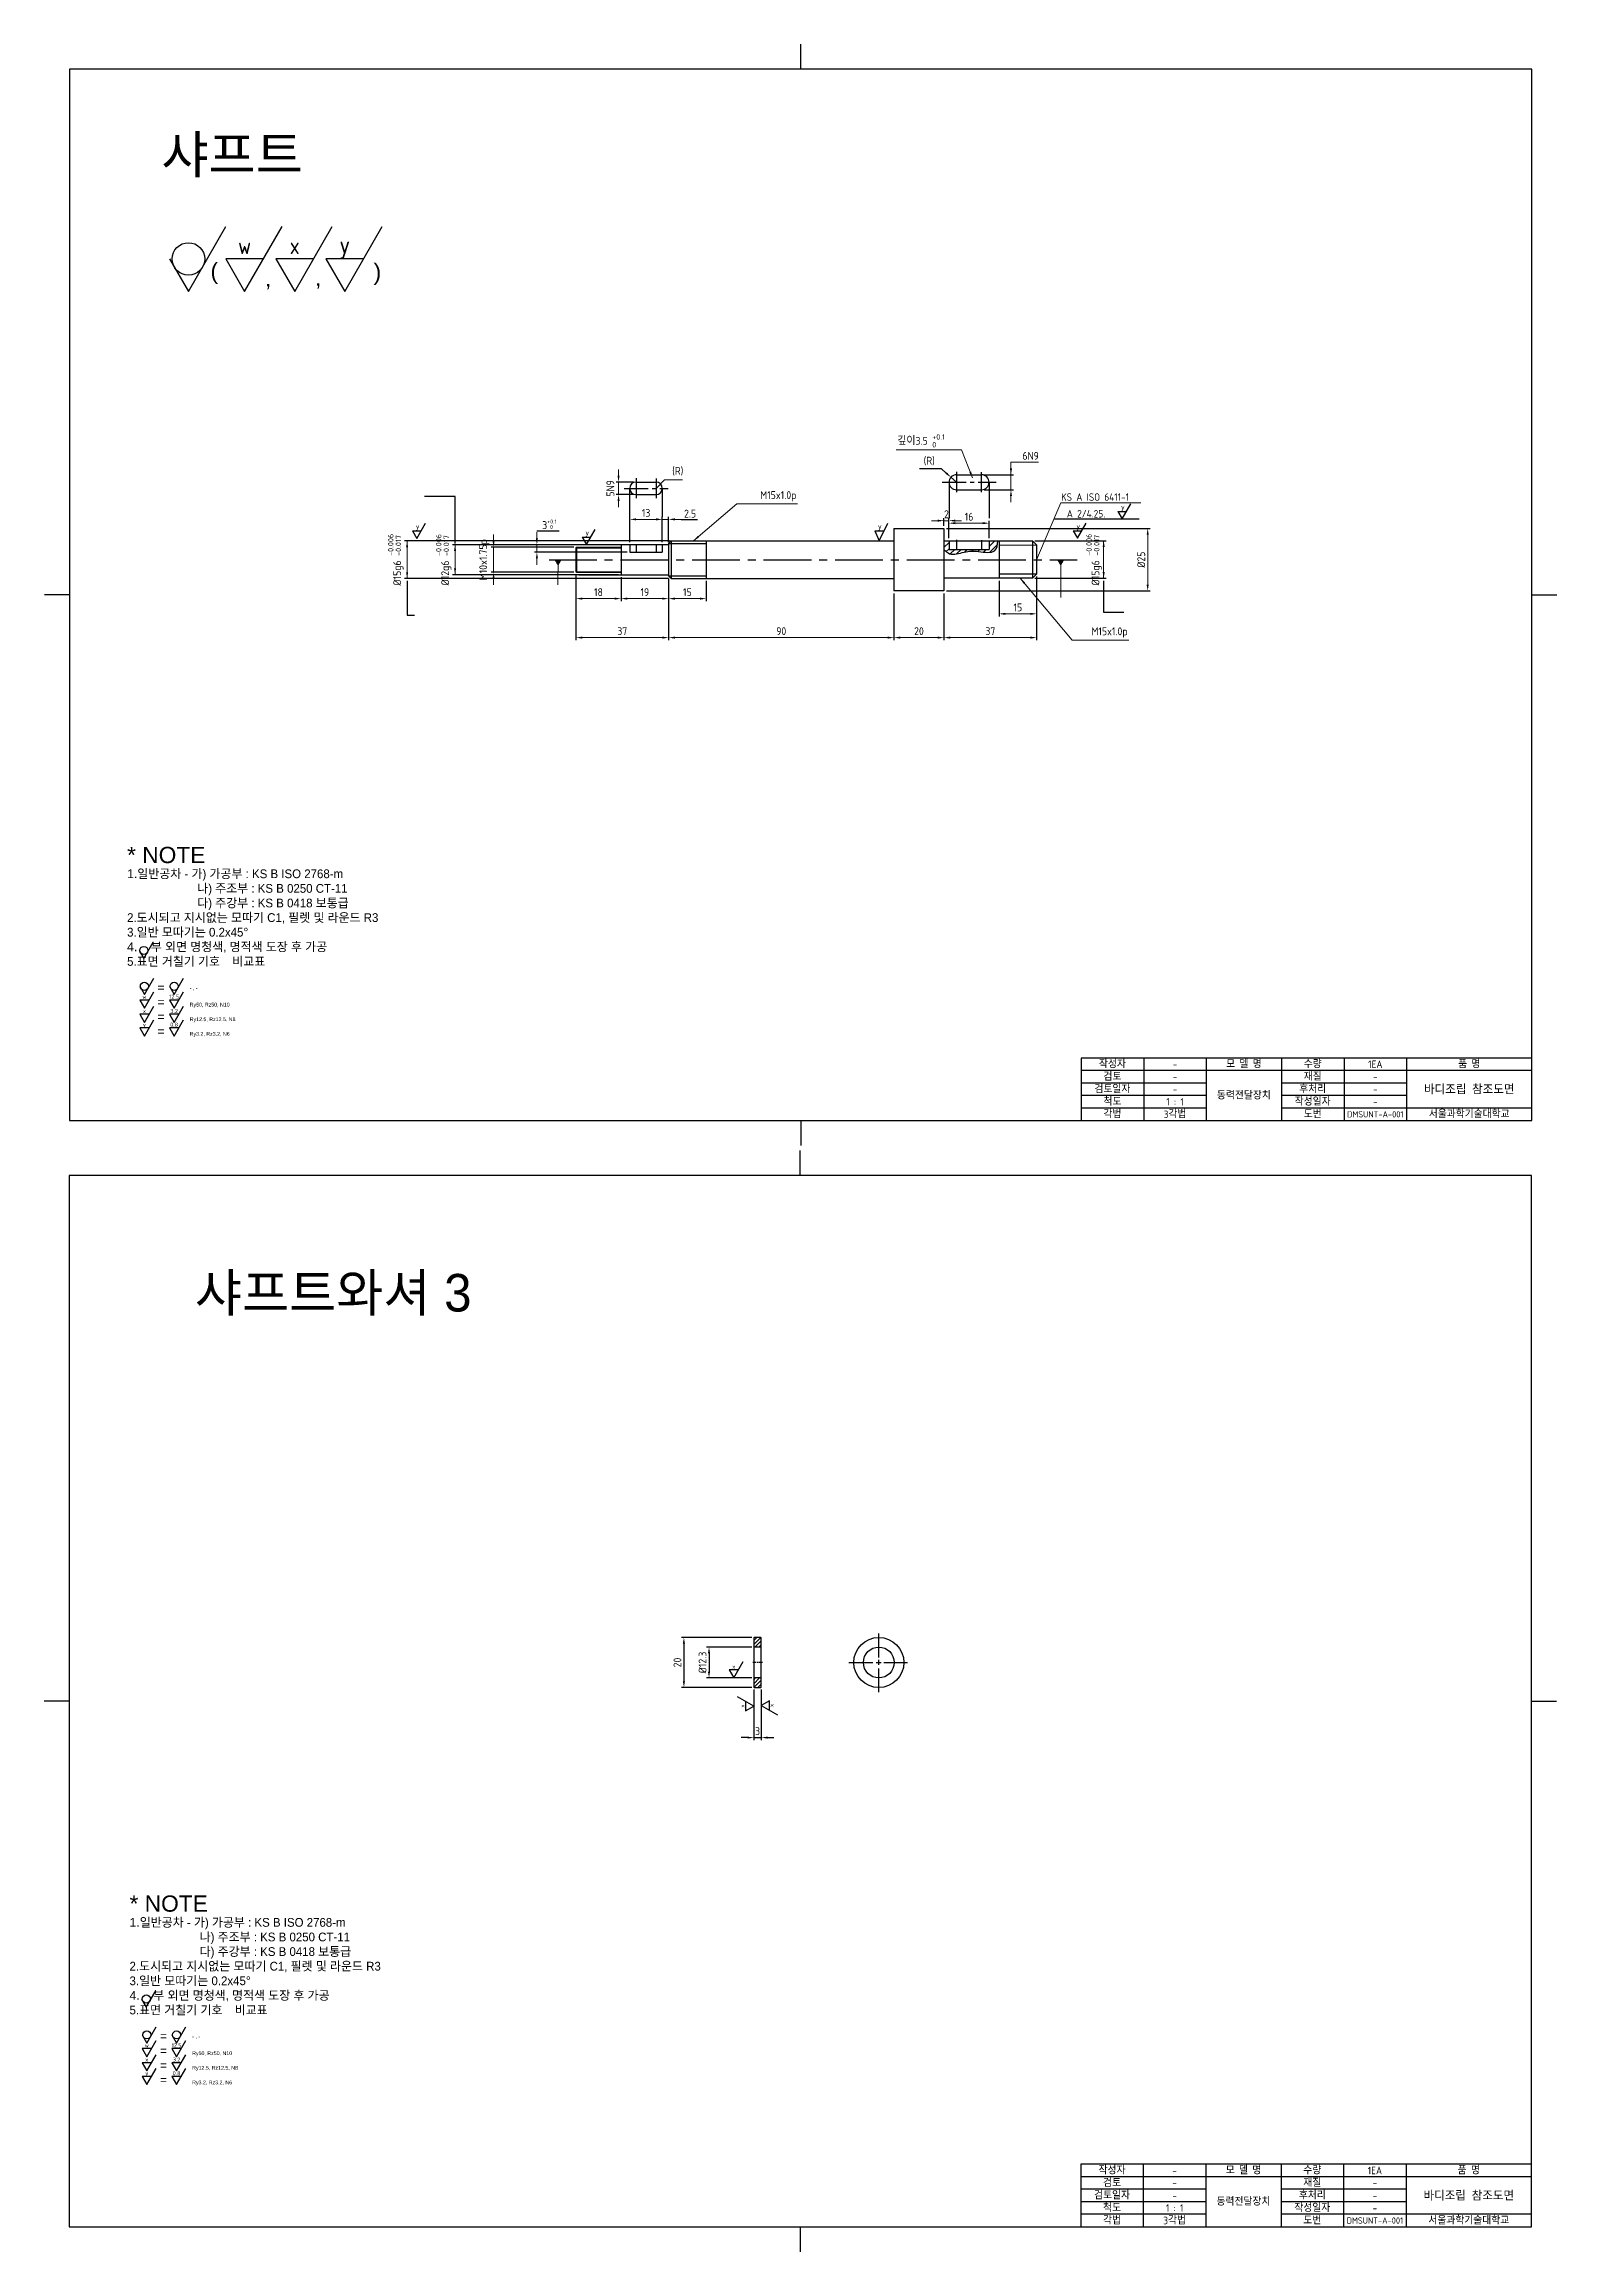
# Model space of a CAD drawing. Header units: millimetres. Extents: x 0 to 1832, y -442 to 895.
# Drawn here: x 1228 to 1832, y -442 to 440 of the extents above; entities that cross this region are included whole.
import ezdxf
from ezdxf.enums import TextEntityAlignment as Align

# ---------------------------------------------------------------- set-up
doc = ezdxf.new("R2010")
doc.units = ezdxf.units.MM
doc.linetypes.add('CENTER', pattern=[50.8, 31.75, -6.35, 6.35, -6.35])
doc.linetypes.add('CENTER2', pattern=[28.575, 19.05, -3.175, 3.175, -3.175])
for name, color, linetype in [('1점쇄선', 1, 'CENTER'), ('가는선', 1, 'Continuous'), ('문자', 2, 'Continuous'), ('외형선', 3, 'Continuous'), ('윤곽선', 4, 'Continuous'), ('중심선', 1, 'CENTER2'), ('치수문자', 2, 'Continuous')]:
    doc.layers.add(name, color=color, linetype=linetype)
doc.styles.add('Annotative', font='arial.ttf')
doc.styles.get("Standard").update_dxf_attribs({"font": 'ISOCP.SHX', "bigfont": 'WHGTXT.SHX'})
doc.dimstyles.new('KS', dxfattribs={"dimtxt": 3.15, "dimasz": 2.5, "dimexe": 1, "dimexo": 1, "dimgap": 1, "dimtad": 1, "dimzin": 12, "dimdsep": 46, "dimtxsty": 'Standard', "dimcen": 0, "dimclrd": 1, "dimclre": 1, "dimclrt": 2, "dimadec": 0, "dimazin": 0, "dimtfac": 1, "dimtmove": 0, "dimatfit": 3, "dimfxl": 1, "dimarcsym": 0})

msp = doc.modelspace()

# ---------------------------------------------------------------- texts
at = {"layer": '문자', "attachment_point": 5}
for s, width, insert, char_height in [('작성자', 25, (1654.5, 32.5), 3), ('검토', 25, (1654.5, 27.5), 3), ('-', 25, (1679.5, 32.5), 3), ('-', 25, (1679.5, 27.5), 3), ('모 델 명', 30, (1707, 32.5), 3), ('재질', 25, (1734.5, 27.5), 3), ('수량', 25, (1734.5, 32.5), 3), ('1EA', 25, (1759.5, 32.5), 3), ('-', 25, (1759.5, 27.5), 3), ('품 명', 50, (1797, 32.5), 3), ('검토일자', 25, (1654.5, 22.5), 3), ('척도', 25, (1654.5, 17.5), 3), ('1 : 1', 25, (1679.5, 17.5), 3), ('-', 25, (1679.5, 22.5), 3), ('동력전달장치', 30, (1707, 20), 3), ('작성일자', 25, (1734.5, 17.5), 3), ('후처리', 25, (1734.5, 22.5), 3), ('-', 25, (1759.5, 22.5), 3), ('바디조립 참조도면', 50, (1797, 22.5), 4), ('각법', 25, (1654.5, 12.5), 3), ('3각법', 25, (1679.5, 12.5), 3), ('도번', 25, (1734.5, 12.5), 3), ('DMSUNT-A-001', 25, (1759.5, 12.5), 2.5), ('-', 25, (1759.5, 17.5), 3), ('서울과학기술대학교', 50, (1797, 12.5), 3), ('작성자', 25, (1654.339, -409.394), 3), ('검토', 25, (1654.339, -414.394), 3), ('-', 25, (1679.339, -409.394), 3), ('모 델 명', 30, (1706.839, -409.394), 3), ('재질', 25, (1734.339, -414.394), 3), ('수량', 25, (1734.339, -409.394), 3), ('1EA', 25, (1759.339, -409.394), 3), ('품 명', 50, (1796.839, -409.394), 3), ('검토일자', 25, (1654.339, -419.394), 3), ('척도', 25, (1654.339, -424.394), 3), ('1 : 1', 25, (1679.339, -424.394), 3), ('-', 25, (1679.339, -414.394), 3), ('-', 25, (1679.339, -419.394), 3), ('동력전달장치', 30, (1706.839, -421.894), 3), ('작성일자', 25, (1734.339, -424.394), 3), ('후처리', 25, (1734.339, -419.394), 3), ('-', 25, (1759.339, -414.394), 3), ('-', 25, (1759.339, -419.394), 3), ('바디조립 참조도면', 50, (1796.839, -419.394), 4), ('각법', 25, (1654.339, -429.394), 3), ('3각법', 25, (1679.339, -429.394), 3), ('도번', 25, (1734.339, -429.394), 3), ('DMSUNT-A-001', 25, (1759.339, -429.394), 2.5), ('-', 25, (1759.339, -424.394), 3), ('서울과학기술대학교', 50, (1796.839, -429.394), 3)]:
    msp.add_mtext_dynamic_manual_height_columns(s, width=width, gutter_width=15, heights=[0], dxfattribs=dict(at, insert=insert, char_height=char_height))
at = {"layer": '외형선', "color": 2}
for s, height, p in [('KS A ISO 6411-1', 3, (1634.021, 257.568)), ('y', 2, (1376.254, 246.357)), ('y', 2, (1560.837, 246.357)), ('A 2/4.25.', 3, (1636.281, 250.902)), ('y', 2, (1640.102, 246.427)), ('y', 2, (1657.922, 254.11)), ('y', 2, (1443.999, 243.857))]:
    msp.add_text(s, height=height, dxfattribs=at).set_placement(p)
at = {"layer": '외형선', "attachment_point": 1, "style": 'Annotative'}
for s, insert, char_height, width in [('{\\fGulim|b0|i0|c129|p50;\\C0;\\c16777215;샤프트}', (1274.663, 403.393), 15, 129.69747), ('(', (1294.272, 352.668), 6.5, 15.12111), (',', (1316.03, 349.742), 6.5, 10.51676), (',', (1336.028, 350.008), 6.5, 10.51676), (')', (1359.429, 352.303), 6.5, 15.12111), ('{\\fGulim|b0|i0|c129|p50;\\C0;\\c16777215;샤프트와셔 3}', (1288.045, -51.264), 15, 129.69747)]:
    msp.add_mtext(s, dxfattribs=dict(at, insert=insert, char_height=char_height, width=width))
at = {"layer": '외형선', "color": 2, "char_height": 3.15}
for s, insert, attachment_point in [('\\A1;깊이3.5 {\\H0.7x;\\S+0.1^ 0;}', (1587.602, 278.896), 9), ('(R)', (1583.561, 271.718), 9), ('6N9', (1618.554, 273.988), 7), ('(R)', (1478.663, 267.656), 7), ('M15x1.0p', (1513.85, 257.341), 7), ('M15x1.0p', (1646.128, 202.917), 7)]:
    msp.add_mtext(s, dxfattribs=dict(at, insert=insert, attachment_point=attachment_point))
at = {"layer": '외형선', "color": 2, "char_height": 3.15, "width": 6.39902, "attachment_point": 7}
for s, insert in [('3{\\H0.5x;\\S+0.1^  0;}', (1426.767, 246.308)), ('2.5', (1483.412, 250.885))]:
    msp.add_mtext(s, dxfattribs=dict(at, insert=insert))
at = {"layer": '치수문자', "attachment_point": 1, "style": 'Annotative'}
for s, insert, char_height, width in [('* NOTE', (1260.961, 119.354), 6.5, 36.45384), ('1.{\\fGulim|b0|i0|c129|p50;일반공차 - 가) 가공부 : KS B ISO 2768-m\\P^I^I나) 주조부 : KS B 0250 CT-11\\P^I^I다) 주강부 : KS B 0418 보통급\\P2.도시되고 지시없는 모따기 C1, 필렛 및 라운드 R3\\P3.일반 모따기는 0.2x45}°\\P4.    {\\fGulim|b0|i0|c129|p50;부 외면 명청색, 명적색 도장 후 가공\\P5.표면 거칠기 기호^I비교표}', (1260.961, 110.343), 3.5, 236.19745), ('- , -\\P{\\H1.66667x; \\P}Ry50, Rz50, N10\\P{\\H1.33333x; \\P}Ry12.5, Rz12.5, N8\\P{\\H1.33333x;\\P}Ry3.2, Rz3.2, N6', (1285.977, 63.739), 1.5, 30.10061), ('* NOTE', (1261.934, -299.522), 6.5, 36.45384), ('1.{\\fGulim|b0|i0|c129|p50;일반공차 - 가) 가공부 : KS B ISO 2768-m\\P^I^I나) 주조부 : KS B 0250 CT-11\\P^I^I다) 주강부 : KS B 0418 보통급\\P2.도시되고 지시없는 모따기 C1, 필렛 및 라운드 R3\\P3.일반 모따기는 0.2x45}°\\P4.    {\\fGulim|b0|i0|c129|p50;부 외면 명청색, 명적색 도장 후 가공\\P5.표면 거칠기 기호^I비교표}', (1261.934, -308.534), 3.5, 236.19745), ('- , -\\P{\\H1.66667x; \\P}Ry50, Rz50, N10\\P{\\H1.33333x; \\P}Ry12.5, Rz12.5, N8\\P{\\H1.33333x;\\P}Ry3.2, Rz3.2, N6', (1286.95, -355.137), 1.5, 30.10061)]:
    msp.add_mtext(s, dxfattribs=dict(at, insert=insert, char_height=char_height, width=width))
at = {"layer": '치수문자', "char_height": 3.5, "attachment_point": 1, "style": 'Annotative'}
for insert in [(1273.11, 64.926), (1274.083, -353.951)]:
    msp.add_mtext_dynamic_manual_height_columns('=\\P=\\P=\\P=', width=4.52297, gutter_width=32.5, heights=[0], dxfattribs=dict(at, insert=insert))

# ---------------------------------------------------------------- blocks, each defined once
blk = doc.blocks.new('표면거칠기')
at = {"layer": '외형선'}
for p, q in [((0, -12.99), (15, 12.99)), ((7.5, 0), (-7.5, 0)), ((-7.5, 0), (0, -12.99))]:
    blk.add_line(p, q, dxfattribs=at)
blk.add_attdef('표면거칠기', text='', height=6.5).set_placement((0, 0), align=Align.BOTTOM_CENTER)
blk = doc.blocks.new('표면거칠기2')
at = {"layer": '외형선'}
for p, q in [((32.33, 238.6), (47.33, 264.58)), ((24.83, 251.59), (32.33, 238.6))]:
    blk.add_line(p, q, dxfattribs=at)
blk.add_circle((32.33, 251.59), 6.5, dxfattribs=at)
blk = doc.blocks.new('*D333')
at = {"layer": 'Defpoints', "color": 0, "ltscale": 0.3, "transparency": 16777216}
for p in [(1511.47, -196.47), (1483.35, -216.47), (1511.47, -216.47)]:
    blk.add_point(p, dxfattribs=at)
at = {"layer": '외형선', "color": 1, "linetype": 'ByBlock', "lineweight": -2, "ltscale": 0.3, "transparency": 16777216}
for p, q in [((1510.47, -196.47), (1482.35, -196.47)), ((1483.35, -198.97), (1483.35, -213.97)), ((1510.47, -216.47), (1482.35, -216.47))]:
    blk.add_line(p, q, dxfattribs=at)
at = {"layer": '외형선', "color": 1, "ltscale": 0.3, "transparency": 16777216}
for points in [[(1482.93, -198.97), (1483.76, -198.97), (1483.35, -196.47)], [(1482.93, -213.97), (1483.76, -213.97), (1483.35, -216.47)]]:
    blk.add_solid(points, dxfattribs=at)
at = {"layer": '외형선', "color": 2, "ltscale": 0.3, "transparency": 16777216, "insert": (1480.77, -206.47), "char_height": 3.15, "attachment_point": 5, "rotation": 90}
blk.add_mtext('20', dxfattribs=at)
blk = doc.blocks.new('*D334')
at = {"layer": 'Defpoints', "color": 0, "ltscale": 0.3, "transparency": 16777216}
for p in [(1511.47, -200.32), (1493.38, -212.62), (1511.47, -212.62)]:
    blk.add_point(p, dxfattribs=at)
at = {"layer": '외형선', "color": 1, "linetype": 'ByBlock', "lineweight": -2, "ltscale": 0.3, "transparency": 16777216}
for p, q in [((1510.47, -200.32), (1492.38, -200.32)), ((1493.38, -202.82), (1493.38, -210.12)), ((1510.47, -212.62), (1492.38, -212.62))]:
    blk.add_line(p, q, dxfattribs=at)
at = {"layer": '외형선', "color": 1, "ltscale": 0.3, "transparency": 16777216}
for points in [[(1492.96, -202.82), (1493.79, -202.82), (1493.38, -200.32)], [(1492.96, -210.12), (1493.79, -210.12), (1493.38, -212.62)]]:
    blk.add_solid(points, dxfattribs=at)
at = {"layer": '외형선', "color": 2, "ltscale": 0.3, "transparency": 16777216, "insert": (1490.8, -206.47), "char_height": 3.15, "attachment_point": 5, "rotation": 90}
blk.add_mtext('%%C12.3', dxfattribs=at)
blk = doc.blocks.new('*D336')
at = {"layer": 'Defpoints', "color": 0, "ltscale": 0.3, "transparency": 16777216}
for p in [(1511.27, -216.27), (1514.27, -216.27), (1514.27, -236.47)]:
    blk.add_point(p, dxfattribs=at)
at = {"layer": '외형선', "color": 1, "linetype": 'ByBlock', "lineweight": -2, "ltscale": 0.3, "transparency": 16777216}
for p, q in [((1511.27, -217.27), (1511.27, -237.47)), ((1514.27, -217.27), (1514.27, -237.47)), ((1508.77, -236.47), (1506.27, -236.47)), ((1511.27, -236.47), (1514.27, -236.47)), ((1516.77, -236.47), (1519.27, -236.47))]:
    blk.add_line(p, q, dxfattribs=at)
at = {"layer": '외형선', "color": 1, "ltscale": 0.3, "transparency": 16777216}
for points in [[(1508.77, -236.06), (1508.77, -236.89), (1511.27, -236.47)], [(1516.77, -236.06), (1516.77, -236.89), (1514.27, -236.47)]]:
    blk.add_solid(points, dxfattribs=at)
at = {"layer": '외형선', "color": 2, "ltscale": 0.3, "transparency": 16777216, "insert": (1512.77, -233.9), "char_height": 3.15, "attachment_point": 5}
blk.add_mtext('3', dxfattribs=at)
blk = doc.blocks.new('*U339')
at = {"layer": '1점쇄선', "color": 0, "linetype": 'CENTER2', "ltscale": 0.5, "transparency": 16777216}
for p, q in [((0, 2), (0, 11.64)), ((-11.93, 0), (-2, 0)), ((2, 0), (11.45, 0)), ((0, -11.92), (0, -2))]:
    blk.add_line(p, q, dxfattribs=at)
at = {"layer": '1점쇄선', "color": 0, "linetype": 'Continuous', "ltscale": 0.5, "transparency": 16777216}
for p, q in [((-1, 0), (1, 0)), ((0, -1), (0, 1))]:
    blk.add_line(p, q, dxfattribs=at)
blk = doc.blocks.new('*D394')
at = {"layer": 'Defpoints', "color": 0, "transparency": 16777216}
for p in [(1609.23, 226.63), (1624.23, 228.33), (1624.23, 212.43)]:
    blk.add_point(p, dxfattribs=at)
at = {"layer": '외형선', "color": 1, "linetype": 'ByBlock', "lineweight": -2, "transparency": 16777216}
for p, q in [((1609.23, 225.63), (1609.23, 211.43)), ((1624.23, 227.33), (1624.23, 211.43))]:
    blk.add_line(p, q, dxfattribs=at)
at = {"layer": '외형선', "color": 1, "linetype": 'ByBlock', "lineweight": 15, "transparency": 16777216}
blk.add_line((1611.73, 212.43), (1621.73, 212.43), dxfattribs=at)
at = {"layer": '외형선', "color": 1, "transparency": 16777216}
for points in [[(1611.73, 212.84), (1611.73, 212.01), (1609.23, 212.43)], [(1621.73, 212.84), (1621.73, 212.01), (1624.23, 212.43)]]:
    blk.add_solid(points, dxfattribs=at)
at = {"layer": '외형선', "color": 2, "transparency": 16777216, "insert": (1616.73, 215), "char_height": 3.15, "attachment_point": 5}
blk.add_mtext('15', dxfattribs=at)
blk = doc.blocks.new('*D395')
at = {"layer": 'Defpoints', "color": 0, "transparency": 16777216}
for p in [(1587.23, 221.56), (1624.23, 228.33), (1624.23, 202.93)]:
    blk.add_point(p, dxfattribs=at)
at = {"layer": '외형선', "color": 1, "linetype": 'ByBlock', "lineweight": -2, "transparency": 16777216}
for p, q in [((1587.23, 220.56), (1587.23, 201.93)), ((1624.23, 227.33), (1624.23, 201.93))]:
    blk.add_line(p, q, dxfattribs=at)
at = {"layer": '외형선', "color": 1, "linetype": 'ByBlock', "lineweight": 15, "transparency": 16777216}
blk.add_line((1589.73, 202.93), (1621.73, 202.93), dxfattribs=at)
at = {"layer": '외형선', "color": 1, "transparency": 16777216}
for points in [[(1589.73, 203.35), (1589.73, 202.52), (1587.23, 202.93)], [(1621.73, 203.35), (1621.73, 202.52), (1624.23, 202.93)]]:
    blk.add_solid(points, dxfattribs=at)
at = {"layer": '외형선', "color": 2, "transparency": 16777216, "insert": (1605.73, 205.51), "char_height": 3.15, "attachment_point": 5}
blk.add_mtext('37', dxfattribs=at)
blk = doc.blocks.new('*D379')
at = {"layer": 'Defpoints', "color": 0, "transparency": 16777216}
for p in [(1587.23, 221.56), (1624.23, 228.33), (1587.23, 202.93)]:
    blk.add_point(p, dxfattribs=at)
at = {"layer": '외형선', "color": 1, "linetype": 'ByBlock', "lineweight": -2, "transparency": 16777216}
for p, q in [((1587.23, 220.56), (1587.23, 201.93)), ((1624.23, 227.33), (1624.23, 201.93))]:
    blk.add_line(p, q, dxfattribs=at)
at = {"layer": '외형선', "color": 1, "linetype": 'ByBlock', "lineweight": 15, "transparency": 16777216}
blk.add_line((1621.73, 202.93), (1589.73, 202.93), dxfattribs=at)
at = {"layer": '외형선', "color": 1, "transparency": 16777216}
for points in [[(1589.73, 203.35), (1589.73, 202.52), (1587.23, 202.93)], [(1621.73, 203.35), (1621.73, 202.52), (1624.23, 202.93)]]:
    blk.add_solid(points, dxfattribs=at)
at = {"layer": '외형선', "color": 2, "transparency": 16777216, "insert": (1605.73, 205.51), "char_height": 3.15, "attachment_point": 5}
blk.add_mtext('37', dxfattribs=at)
blk = doc.blocks.new('*D380')
at = {"layer": 'Defpoints', "color": 0, "transparency": 16777216}
for p in [(1567.23, 221.56), (1587.23, 221.56), (1567.23, 202.93)]:
    blk.add_point(p, dxfattribs=at)
at = {"layer": '외형선', "color": 1, "linetype": 'ByBlock', "lineweight": -2, "transparency": 16777216}
for p, q in [((1567.23, 220.56), (1567.23, 201.93)), ((1587.23, 220.56), (1587.23, 201.93))]:
    blk.add_line(p, q, dxfattribs=at)
at = {"layer": '외형선', "color": 1, "linetype": 'ByBlock', "lineweight": 15, "transparency": 16777216}
blk.add_line((1584.73, 202.93), (1569.73, 202.93), dxfattribs=at)
at = {"layer": '외형선', "color": 1, "transparency": 16777216}
for points in [[(1569.73, 203.35), (1569.73, 202.52), (1567.23, 202.93)], [(1584.73, 203.35), (1584.73, 202.52), (1587.23, 202.93)]]:
    blk.add_solid(points, dxfattribs=at)
at = {"layer": '외형선', "color": 2, "transparency": 16777216, "insert": (1577.23, 205.51), "char_height": 3.15, "attachment_point": 5}
blk.add_mtext('20', dxfattribs=at)
blk = doc.blocks.new('*D381')
at = {"layer": 'Defpoints', "color": 0, "transparency": 16777216}
for p in [(1477.23, 227.56), (1567.23, 221.56), (1477.23, 202.93)]:
    blk.add_point(p, dxfattribs=at)
at = {"layer": '외형선', "color": 1, "linetype": 'ByBlock', "lineweight": -2, "transparency": 16777216}
for p, q in [((1477.23, 226.56), (1477.23, 201.93)), ((1567.23, 220.56), (1567.23, 201.93))]:
    blk.add_line(p, q, dxfattribs=at)
at = {"layer": '외형선', "color": 1, "linetype": 'ByBlock', "lineweight": 15, "transparency": 16777216}
blk.add_line((1564.73, 202.93), (1479.73, 202.93), dxfattribs=at)
at = {"layer": '외형선', "color": 1, "transparency": 16777216}
for points in [[(1479.73, 203.35), (1479.73, 202.52), (1477.23, 202.93)], [(1564.73, 203.35), (1564.73, 202.52), (1567.23, 202.93)]]:
    blk.add_solid(points, dxfattribs=at)
at = {"layer": '외형선', "color": 2, "transparency": 16777216, "insert": (1522.23, 205.51), "char_height": 3.15, "attachment_point": 5}
blk.add_mtext('90', dxfattribs=at)
blk = doc.blocks.new('*D382')
at = {"layer": 'Defpoints', "color": 0, "transparency": 16777216}
for p in [(1440.23, 229.26), (1477.23, 227.56), (1440.23, 202.93)]:
    blk.add_point(p, dxfattribs=at)
at = {"layer": '외형선', "color": 1, "linetype": 'ByBlock', "lineweight": -2, "transparency": 16777216}
for p, q in [((1440.23, 228.26), (1440.23, 201.93)), ((1477.23, 226.56), (1477.23, 201.93))]:
    blk.add_line(p, q, dxfattribs=at)
at = {"layer": '외형선', "color": 1, "linetype": 'ByBlock', "lineweight": 15, "transparency": 16777216}
blk.add_line((1474.73, 202.93), (1442.73, 202.93), dxfattribs=at)
at = {"layer": '외형선', "color": 1, "transparency": 16777216}
for points in [[(1442.73, 203.35), (1442.73, 202.52), (1440.23, 202.93)], [(1474.73, 203.35), (1474.73, 202.52), (1477.23, 202.93)]]:
    blk.add_solid(points, dxfattribs=at)
at = {"layer": '외형선', "color": 2, "transparency": 16777216, "insert": (1458.73, 205.51), "char_height": 3.15, "attachment_point": 5}
blk.add_mtext('37', dxfattribs=at)
blk = doc.blocks.new('*U373')
at = {"layer": '중심선', "color": 0, "linetype": 'CENTER2', "transparency": 16777216}
blk.add_line((-55.76, 0), (155.14, 0), dxfattribs=at)
blk = doc.blocks.new('*D383')
at = {"layer": 'Defpoints', "color": 0, "transparency": 16777216}
for p in [(1477.23, 227.56), (1492.23, 226.56), (1477.23, 218.51)]:
    blk.add_point(p, dxfattribs=at)
at = {"layer": '외형선', "color": 1, "linetype": 'ByBlock', "lineweight": -2, "transparency": 16777216}
for p, q in [((1477.23, 226.56), (1477.23, 217.51)), ((1492.23, 225.56), (1492.23, 217.51))]:
    blk.add_line(p, q, dxfattribs=at)
at = {"layer": '외형선', "color": 1, "linetype": 'ByBlock', "lineweight": 15, "transparency": 16777216}
blk.add_line((1489.73, 218.51), (1479.73, 218.51), dxfattribs=at)
at = {"layer": '외형선', "color": 1, "transparency": 16777216}
for points in [[(1479.73, 218.92), (1479.73, 218.09), (1477.23, 218.51)], [(1489.73, 218.92), (1489.73, 218.09), (1492.23, 218.51)]]:
    blk.add_solid(points, dxfattribs=at)
at = {"layer": '외형선', "color": 2, "transparency": 16777216, "insert": (1484.73, 221.08), "char_height": 3.15, "attachment_point": 5}
blk.add_mtext('15', dxfattribs=at)
blk = doc.blocks.new('*D384')
at = {"layer": 'Defpoints', "color": 0, "transparency": 16777216}
for p in [(1458.23, 228.06), (1477.23, 227.56), (1458.23, 218.51)]:
    blk.add_point(p, dxfattribs=at)
at = {"layer": '외형선', "color": 1, "linetype": 'ByBlock', "lineweight": -2, "transparency": 16777216}
for p, q in [((1458.23, 227.06), (1458.23, 217.51)), ((1477.23, 226.56), (1477.23, 217.51))]:
    blk.add_line(p, q, dxfattribs=at)
at = {"layer": '외형선', "color": 1, "linetype": 'ByBlock', "lineweight": 15, "transparency": 16777216}
blk.add_line((1474.73, 218.51), (1460.73, 218.51), dxfattribs=at)
at = {"layer": '외형선', "color": 1, "transparency": 16777216}
for points in [[(1460.73, 218.92), (1460.73, 218.09), (1458.23, 218.51)], [(1474.73, 218.92), (1474.73, 218.09), (1477.23, 218.51)]]:
    blk.add_solid(points, dxfattribs=at)
at = {"layer": '외형선', "color": 2, "transparency": 16777216, "insert": (1467.73, 221.08), "char_height": 3.15, "attachment_point": 5}
blk.add_mtext('19', dxfattribs=at)
blk = doc.blocks.new('*D385')
at = {"layer": 'Defpoints', "color": 0, "transparency": 16777216}
for p in [(1440.23, 229.26), (1458.23, 228.06), (1440.23, 218.51)]:
    blk.add_point(p, dxfattribs=at)
at = {"layer": '외형선', "color": 1, "linetype": 'ByBlock', "lineweight": -2, "transparency": 16777216}
for p, q in [((1440.23, 228.26), (1440.23, 217.51)), ((1458.23, 227.06), (1458.23, 217.51))]:
    blk.add_line(p, q, dxfattribs=at)
at = {"layer": '외형선', "color": 1, "linetype": 'ByBlock', "lineweight": 15, "transparency": 16777216}
blk.add_line((1455.73, 218.51), (1442.73, 218.51), dxfattribs=at)
at = {"layer": '외형선', "color": 1, "transparency": 16777216}
for points in [[(1442.73, 218.92), (1442.73, 218.09), (1440.23, 218.51)], [(1455.73, 218.92), (1455.73, 218.09), (1458.23, 218.51)]]:
    blk.add_solid(points, dxfattribs=at)
at = {"layer": '외형선', "color": 2, "transparency": 16777216, "insert": (1449.23, 221.08), "char_height": 3.15, "attachment_point": 5}
blk.add_mtext('18', dxfattribs=at)
blk = doc.blocks.new('*D386')
at = {"layer": 'Defpoints', "color": 0, "transparency": 16777216}
for p in [(1587.23, 246.56), (1587.23, 221.56), (1668.59, 221.56)]:
    blk.add_point(p, dxfattribs=at)
at = {"layer": '외형선', "color": 1, "linetype": 'ByBlock', "lineweight": -2, "transparency": 16777216}
for p, q in [((1588.23, 246.56), (1669.59, 246.56)), ((1588.23, 221.56), (1669.59, 221.56))]:
    blk.add_line(p, q, dxfattribs=at)
at = {"layer": '외형선', "color": 1, "linetype": 'ByBlock', "lineweight": 15, "transparency": 16777216}
blk.add_line((1668.59, 244.06), (1668.59, 224.06), dxfattribs=at)
at = {"layer": '외형선', "color": 1, "transparency": 16777216}
for points in [[(1668.17, 244.06), (1669, 244.06), (1668.59, 246.56)], [(1668.17, 224.06), (1669, 224.06), (1668.59, 221.56)]]:
    blk.add_solid(points, dxfattribs=at)
at = {"layer": '외형선', "color": 2, "transparency": 16777216, "insert": (1666.01, 234.06), "char_height": 3.15, "attachment_point": 5, "rotation": 90}
blk.add_mtext('%%C25', dxfattribs=at)
blk = doc.blocks.new('*D374')
at = {"layer": 'Defpoints', "color": 0, "transparency": 16777216}
for p in [(1622.53, 241.63), (1622.53, 226.63), (1651, 226.63)]:
    blk.add_point(p, dxfattribs=at)
at = {"layer": '외형선', "color": 1, "linetype": 'ByBlock', "lineweight": -2, "transparency": 16777216}
for p, q in [((1623.53, 241.63), (1652, 241.63)), ((1623.53, 226.63), (1652, 226.63))]:
    blk.add_line(p, q, dxfattribs=at)
at = {"layer": '외형선', "color": 1, "linetype": 'ByBlock', "lineweight": 15, "transparency": 16777216}
blk.add_line((1651, 241.63), (1651, 226.63), dxfattribs=at)
at = {"layer": '외형선', "color": 1, "lineweight": 15, "transparency": 16777216}
for p, q in [((1651, 239.13), (1651, 236.63)), ((1651, 229.13), (1651, 231.63))]:
    blk.add_line(p, q, dxfattribs=at)
at = {"layer": '외형선', "color": 1, "transparency": 16777216}
for points in [[(1650.58, 239.13), (1651.42, 239.13), (1651, 241.63)], [(1650.58, 229.13), (1651.42, 229.13), (1651, 226.63)]]:
    blk.add_solid(points, dxfattribs=at)
at = {"layer": '외형선', "color": 2, "transparency": 16777216, "insert": (1647.14, 234.13), "char_height": 3.15, "attachment_point": 5, "rotation": 90}
blk.add_mtext('%%C15g6 {\\H0.7x;\\S-0.006^ -0.017;}', dxfattribs=at)
blk = doc.blocks.new('*D387')
at = {"layer": 'Defpoints', "color": 0, "transparency": 16777216}
for p in [(1589.23, 249.64), (1587.23, 246.56), (1589.23, 241.63)]:
    blk.add_point(p, dxfattribs=at)
at = {"layer": '외형선', "color": 1, "linetype": 'ByBlock', "lineweight": 15, "transparency": 16777216}
for p, q in [((1584.73, 249.64), (1582.23, 249.64)), ((1587.23, 249.64), (1589.23, 249.64)), ((1591.73, 249.64), (1594.23, 249.64))]:
    blk.add_line(p, q, dxfattribs=at)
at = {"layer": '외형선', "color": 1, "linetype": 'ByBlock', "lineweight": -2, "transparency": 16777216}
for p, q in [((1587.23, 247.56), (1587.23, 250.64)), ((1589.23, 242.63), (1589.23, 250.64))]:
    blk.add_line(p, q, dxfattribs=at)
at = {"layer": '외형선', "color": 1, "transparency": 16777216}
for points in [[(1584.73, 250.06), (1584.73, 249.23), (1587.23, 249.64)], [(1591.73, 250.06), (1591.73, 249.23), (1589.23, 249.64)]]:
    blk.add_solid(points, dxfattribs=at)
at = {"layer": '외형선', "color": 2, "transparency": 16777216, "insert": (1588.23, 252.22), "char_height": 3.15, "attachment_point": 5}
blk.add_mtext('2', dxfattribs=at)
blk = doc.blocks.new('*D388')
at = {"layer": 'Defpoints', "color": 0, "transparency": 16777216}
for p in [(1605.23, 248.64), (1589.23, 241.63), (1605.23, 241.63)]:
    blk.add_point(p, dxfattribs=at)
at = {"layer": '외형선', "color": 1, "linetype": 'ByBlock', "lineweight": -2, "transparency": 16777216}
for p, q in [((1589.23, 242.63), (1589.23, 249.64)), ((1605.23, 242.63), (1605.23, 249.64))]:
    blk.add_line(p, q, dxfattribs=at)
at = {"layer": '외형선', "color": 1, "linetype": 'ByBlock', "lineweight": 15, "transparency": 16777216}
blk.add_line((1591.73, 248.64), (1602.73, 248.64), dxfattribs=at)
at = {"layer": '외형선', "color": 1, "transparency": 16777216}
for points in [[(1591.73, 249.06), (1591.73, 248.23), (1589.23, 248.64)], [(1602.73, 249.06), (1602.73, 248.23), (1605.23, 248.64)]]:
    blk.add_solid(points, dxfattribs=at)
at = {"layer": '외형선', "color": 2, "transparency": 16777216, "insert": (1597.23, 251.22), "char_height": 3.15, "attachment_point": 5}
blk.add_mtext('16', dxfattribs=at)
blk = doc.blocks.new('*U371')
at = {"layer": '중심선', "color": 0, "linetype": 'CENTER2', "ltscale": 0.5, "transparency": 16777216}
blk.add_line((-10.68, 0), (10.89, 0), dxfattribs=at)
blk = doc.blocks.new('*D389')
at = {"layer": 'Defpoints', "color": 0, "transparency": 16777216}
for p in [(1602.23, 267.99), (1602.23, 261.99), (1613.98, 261.99)]:
    blk.add_point(p, dxfattribs=at)
at = {"layer": '외형선', "color": 1, "linetype": 'ByBlock', "lineweight": -2, "transparency": 16777216}
for p, q in [((1603.23, 267.99), (1614.98, 267.99)), ((1603.23, 261.99), (1614.98, 261.99))]:
    blk.add_line(p, q, dxfattribs=at)
at = {"layer": '외형선', "color": 1, "linetype": 'ByBlock', "lineweight": 15, "transparency": 16777216}
for p, q in [((1613.98, 270.49), (1613.98, 272.99)), ((1613.98, 267.99), (1613.98, 261.99)), ((1613.98, 259.49), (1613.98, 256.99))]:
    blk.add_line(p, q, dxfattribs=at)
at = {"layer": '외형선', "color": 1, "transparency": 16777216}
for points in [[(1613.57, 270.49), (1614.4, 270.49), (1613.98, 267.99)], [(1613.57, 259.49), (1614.4, 259.49), (1613.98, 261.99)]]:
    blk.add_solid(points, dxfattribs=at)
blk = doc.blocks.new('*D390')
at = {"layer": 'Defpoints', "color": 0, "transparency": 16777216}
for p in [(1474.73, 250.17), (1461.73, 240.06), (1474.73, 240.06)]:
    blk.add_point(p, dxfattribs=at)
at = {"layer": '외형선', "color": 1, "linetype": 'ByBlock', "lineweight": -2, "transparency": 16777216}
for p, q in [((1461.73, 241.06), (1461.73, 251.17)), ((1474.73, 241.06), (1474.73, 251.17))]:
    blk.add_line(p, q, dxfattribs=at)
at = {"layer": '외형선', "color": 1, "linetype": 'ByBlock', "lineweight": 15, "transparency": 16777216}
blk.add_line((1464.23, 250.17), (1472.23, 250.17), dxfattribs=at)
at = {"layer": '외형선', "color": 1, "transparency": 16777216}
for points in [[(1464.23, 250.59), (1464.23, 249.76), (1461.73, 250.17)], [(1472.23, 250.59), (1472.23, 249.76), (1474.73, 250.17)]]:
    blk.add_solid(points, dxfattribs=at)
at = {"layer": '외형선', "color": 2, "transparency": 16777216, "insert": (1468.23, 252.75), "char_height": 3.15, "attachment_point": 5}
blk.add_mtext('13', dxfattribs=at)
blk = doc.blocks.new('_None')
blk = doc.blocks.new('*U372')
at = {"layer": '중심선', "color": 0, "linetype": 'CENTER2', "ltscale": 0.5, "transparency": 16777216}
blk.add_line((-8.73, 0), (8.86, 0), dxfattribs=at)
blk = doc.blocks.new('*D391')
at = {"layer": 'Defpoints', "color": 0, "transparency": 16777216}
for p in [(1464.23, 265.06), (1457.25, 260.06), (1464.23, 260.06)]:
    blk.add_point(p, dxfattribs=at)
at = {"layer": '외형선', "color": 1, "linetype": 'ByBlock', "lineweight": -2, "transparency": 16777216}
for p, q in [((1463.23, 265.06), (1456.25, 265.06)), ((1463.23, 260.06), (1456.25, 260.06))]:
    blk.add_line(p, q, dxfattribs=at)
at = {"layer": '외형선', "color": 1, "linetype": 'ByBlock', "lineweight": 15, "transparency": 16777216}
for p, q in [((1457.25, 267.56), (1457.25, 270.06)), ((1457.25, 265.06), (1457.25, 260.06)), ((1457.25, 257.56), (1457.25, 255.06))]:
    blk.add_line(p, q, dxfattribs=at)
at = {"layer": '외형선', "color": 1, "transparency": 16777216}
for points in [[(1456.84, 267.56), (1457.67, 267.56), (1457.25, 265.06)], [(1456.84, 257.56), (1457.67, 257.56), (1457.25, 260.06)]]:
    blk.add_solid(points, dxfattribs=at)
at = {"layer": '외형선', "color": 2, "transparency": 16777216, "insert": (1453.98, 262.56), "char_height": 3.15, "attachment_point": 5, "rotation": 90}
blk.add_mtext('5N9', dxfattribs=at)
blk = doc.blocks.new('*D392')
at = {"layer": 'Defpoints', "color": 0, "transparency": 16777216}
for p in [(1478.5, 241.56), (1372.81, 226.56), (1478.23, 226.56)]:
    blk.add_point(p, dxfattribs=at)
at = {"layer": '외형선', "color": 1, "linetype": 'ByBlock', "lineweight": -2, "transparency": 16777216}
for p, q in [((1477.5, 241.56), (1371.81, 241.56)), ((1477.23, 226.56), (1371.81, 226.56))]:
    blk.add_line(p, q, dxfattribs=at)
at = {"layer": '외형선', "color": 1, "linetype": 'ByBlock', "lineweight": 15, "transparency": 16777216}
blk.add_line((1372.81, 241.56), (1372.81, 226.56), dxfattribs=at)
at = {"layer": '외형선', "color": 1, "lineweight": 15, "transparency": 16777216}
for p, q in [((1372.81, 239.06), (1372.81, 236.56)), ((1372.81, 229.06), (1372.81, 231.56))]:
    blk.add_line(p, q, dxfattribs=at)
at = {"layer": '외형선', "color": 1, "transparency": 16777216}
for points in [[(1372.39, 239.06), (1373.22, 239.06), (1372.81, 241.56)], [(1372.39, 229.06), (1373.22, 229.06), (1372.81, 226.56)]]:
    blk.add_solid(points, dxfattribs=at)
at = {"layer": '외형선', "color": 2, "transparency": 16777216, "insert": (1368.25, 234.06), "char_height": 3.15, "attachment_point": 5, "rotation": 90}
blk.add_mtext('%%C15g6 {\\H0.7x;\\S-0.006^ -0.017;}', dxfattribs=at)
blk = doc.blocks.new('*D375')
at = {"layer": 'Defpoints', "color": 0, "transparency": 16777216}
for p in [(1458.23, 240.06), (1391.95, 228.06), (1458.23, 228.06)]:
    blk.add_point(p, dxfattribs=at)
at = {"layer": '외형선', "color": 1, "linetype": 'ByBlock', "lineweight": -2, "transparency": 16777216}
for p, q in [((1457.23, 240.06), (1390.95, 240.06)), ((1457.23, 228.06), (1390.95, 228.06))]:
    blk.add_line(p, q, dxfattribs=at)
at = {"layer": '외형선', "color": 1, "linetype": 'ByBlock', "lineweight": 15, "transparency": 16777216}
blk.add_line((1391.95, 240.06), (1391.95, 228.06), dxfattribs=at)
at = {"layer": '외형선', "color": 1, "lineweight": 15, "transparency": 16777216}
for p, q in [((1391.95, 237.56), (1391.95, 235.06)), ((1391.95, 230.56), (1391.95, 233.06))]:
    blk.add_line(p, q, dxfattribs=at)
at = {"layer": '외형선', "color": 1, "transparency": 16777216}
for points in [[(1391.54, 237.56), (1392.37, 237.56), (1391.95, 240.06)], [(1391.54, 230.56), (1392.37, 230.56), (1391.95, 228.06)]]:
    blk.add_solid(points, dxfattribs=at)
at = {"layer": '외형선', "color": 2, "transparency": 16777216, "insert": (1387.4, 234.06), "char_height": 3.15, "attachment_point": 5, "rotation": 90}
blk.add_mtext('%%C12g6 {\\H0.7x;\\S-0.006^ -0.017;}', dxfattribs=at)
blk = doc.blocks.new('*D393')
at = {"layer": 'Defpoints', "color": 0, "transparency": 16777216}
for p in [(1458.23, 240.06), (1424.64, 237.06), (1461.73, 237.06)]:
    blk.add_point(p, dxfattribs=at)
at = {"layer": '외형선', "color": 1, "linetype": 'ByBlock', "lineweight": -2, "transparency": 16777216}
for p, q in [((1457.23, 240.06), (1423.64, 240.06)), ((1460.73, 237.06), (1423.64, 237.06))]:
    blk.add_line(p, q, dxfattribs=at)
at = {"layer": '외형선', "color": 1, "linetype": 'ByBlock', "lineweight": 15, "transparency": 16777216}
for p, q in [((1424.64, 242.56), (1424.64, 245.06)), ((1424.64, 240.06), (1424.64, 237.06)), ((1424.64, 234.56), (1424.64, 232.06))]:
    blk.add_line(p, q, dxfattribs=at)
at = {"layer": '외형선', "color": 1, "transparency": 16777216}
for points in [[(1424.22, 242.56), (1425.06, 242.56), (1424.64, 240.06)], [(1424.22, 234.56), (1425.06, 234.56), (1424.64, 237.06)]]:
    blk.add_solid(points, dxfattribs=at)
blk = doc.blocks.new('*D376')
at = {"layer": 'Defpoints', "color": 0, "transparency": 16777216}
for p in [(1477.23, 250.17), (1474.73, 240.06), (1477.23, 240.06)]:
    blk.add_point(p, dxfattribs=at)
at = {"layer": '외형선', "color": 1, "linetype": 'ByBlock', "lineweight": 15, "transparency": 16777216}
for p, q in [((1472.23, 250.17), (1469.73, 250.17)), ((1474.73, 250.17), (1477.23, 250.17)), ((1479.73, 250.17), (1482.23, 250.17))]:
    blk.add_line(p, q, dxfattribs=at)
at = {"layer": '외형선', "color": 1, "linetype": 'ByBlock', "lineweight": -2, "transparency": 16777216}
for p, q in [((1474.73, 241.06), (1474.73, 251.17)), ((1477.23, 241.06), (1477.23, 251.17))]:
    blk.add_line(p, q, dxfattribs=at)
at = {"layer": '외형선', "color": 1, "transparency": 16777216}
for points in [[(1472.23, 250.59), (1472.23, 249.75), (1474.73, 250.17)], [(1479.73, 250.59), (1479.73, 249.75), (1477.23, 250.17)]]:
    blk.add_solid(points, dxfattribs=at)
blk = doc.blocks.new('*D377')
at = {"layer": 'Defpoints', "color": 0, "transparency": 16777216}
for p in [(1590, 266.99), (1592.23, 264.99)]:
    blk.add_point(p, dxfattribs=at)
at = {"layer": '외형선', "color": 1, "linetype": 'ByBlock', "lineweight": 15, "transparency": 16777216}
for p, q in [((1588.13, 268.65), (1586.27, 270.32)), ((1592.23, 264.99), (1590, 266.99))]:
    blk.add_line(p, q, dxfattribs=at)
at = {"layer": '외형선', "color": 1, "transparency": 16777216}
blk.add_solid([(1588.41, 268.96), (1587.85, 268.34), (1590, 266.99)], dxfattribs=at)
blk = doc.blocks.new('*D378')
at = {"layer": 'Defpoints', "color": 0, "transparency": 16777216}
for p in [(1440.43, 239.06), (1407.33, 229.06), (1440.43, 229.06)]:
    blk.add_point(p, dxfattribs=at)
at = {"layer": '문자', "color": 1, "linetype": 'ByBlock', "lineweight": -2, "transparency": 16777216}
for p, q in [((1439.43, 239.06), (1406.33, 239.06)), ((1439.43, 229.06), (1406.33, 229.06))]:
    blk.add_line(p, q, dxfattribs=at)
at = {"layer": '문자', "color": 1, "linetype": 'ByBlock', "lineweight": 15, "transparency": 16777216}
for p, q in [((1407.33, 241.56), (1407.33, 244.06)), ((1407.33, 239.06), (1407.33, 229.06)), ((1407.33, 226.56), (1407.33, 224.06))]:
    blk.add_line(p, q, dxfattribs=at)
at = {"layer": '문자', "color": 1, "transparency": 16777216}
for points in [[(1406.91, 241.56), (1407.74, 241.56), (1407.33, 239.06)], [(1406.91, 226.56), (1407.74, 226.56), (1407.33, 229.06)]]:
    blk.add_solid(points, dxfattribs=at)
at = {"layer": '문자', "color": 2, "transparency": 16777216, "insert": (1403.66, 234.06), "char_height": 3.15, "attachment_point": 5, "rotation": 90}
blk.add_mtext('M10x1.75p', dxfattribs=at)

# ---------------------------------------------------------------- dimensions: what is measured, and where the dimension line sits
at = {"layer": '문자'}
dim = msp.add_linear_dim(base=(1407.325, 229.063), p1=(1440.433, 239.063), p2=(1440.433, 229.063), angle=90, text='M<>x1.75p', dimstyle='KS', override={"dimgap": 1.7, "dimtix": 1, "dimatfit": 2, "dimldrblk": 'None', "dimlwd": 15, "dimarcsym": 1}, dxfattribs=at)
dim.commit()
dim.dimension.update_dxf_attribs({"geometry": '*D378', "text_midpoint": (1403.657, 234.063)})
at = {"layer": '외형선'}
for base, p1, p2, text, override, picture, middle in [((1457.255, 260.063), (1464.233, 265.063), (1464.233, 260.063), '<>N9', {"dimgap": 1.7, "dimtix": 1, "dimatfit": 2, "dimldrblk": 'None', "dimlwd": 15, "dimarcsym": 1}, '*D391', (1453.98, 262.563)), ((1613.985, 261.988), (1602.233, 267.988), (1602.233, 261.988), ' ', {"dimatfit": 1, "dimlwd": 15, "dimarcsym": 1}, '*D389', (1613.985, 264.988)), ((1372.808, 226.563), (1478.495, 241.563), (1478.233, 226.563), '%%C<>g6 {\\H0.7x;\\S-0.006^ -0.017;}', {"dimgap": 1.7, "dimtix": 1, "dimatfit": 2, "dimldrblk": 'None', "dimlwd": 15, "dimarcsym": 1}, '*D392', (1368.254, 234.063)), ((1391.953, 228.063), (1458.233, 240.063), (1458.233, 228.063), '%%C<>g6 {\\H0.7x;\\S-0.006^ -0.017;}', {"dimgap": 1.7, "dimtix": 1, "dimatfit": 2, "dimldrblk": 'None', "dimlwd": 15, "dimarcsym": 1}, '*D375', (1387.4, 234.063)), ((1650.998, 226.633), (1622.533, 241.633), (1622.533, 226.633), '%%C<>g6 {\\H0.7x;\\S-0.006^ -0.017;}', {"dimtix": 1, "dimlwd": 15, "dimarcsym": 1}, '*D374', (1647.145, 234.133)), ((1424.64, 237.063), (1458.233, 240.063), (1461.733, 237.063), ' ', {"dimgap": 1.7, "dimdle": 3, "dimtix": 1, "dimatfit": 2, "dimldrblk": 'None', "dimlwd": 15, "dimarcsym": 1}, '*D393', (1424.64, 238.563)), ((1668.588, 221.563), (1587.233, 246.563), (1587.233, 221.563), '%%C<>', {"dimlwd": 15, "dimarcsym": 1}, '*D386', (1666.013, 234.063))]:
    dim = msp.add_linear_dim(base=base, p1=p1, p2=p2, angle=90, text=text, dimstyle='KS', override=override, dxfattribs=at)
    dim.commit()
    dim.dimension.update_dxf_attribs({"geometry": picture, "text_midpoint": middle})
dim = msp.add_radius_dim(center=(1592.233, 264.988), mpoint=(1589.996, 266.987), text=' ', dimstyle='KS', override={"dimgap": 1.7, "dimtix": 1, "dimatfit": 2, "dimldrblk": 'None', "dimlwd": 15, "dimarcsym": 1}, dxfattribs=at)
dim.commit()
dim.dimension.update_dxf_attribs({"geometry": '*D377', "text_midpoint": (1591.115, 265.987)})
for base, p1, p2, override, picture, middle in [((1474.733, 250.172), (1461.733, 240.063), (1474.733, 240.063), {"dimatfit": 1, "dimldrblk": 'None', "dimlwd": 15, "dimarcsym": 1}, '*D390', (1468.233, 252.747)), ((1589.233, 249.643), (1587.233, 246.563), (1589.233, 241.633), {"dimtix": 1, "dimlwd": 15, "dimarcsym": 1}, '*D387', (1588.233, 252.219)), ((1605.233, 248.643), (1589.233, 241.633), (1605.233, 241.633), {"dimtix": 1, "dimtmove": 1, "dimlwd": 15, "dimarcsym": 1}, '*D388', (1597.233, 251.218)), ((1440.233, 202.933), (1477.233, 227.563), (1440.233, 229.263), {"dimtmove": 1, "dimlwd": 15, "dimarcsym": 1}, '*D382', (1458.733, 205.508)), ((1440.233, 218.506), (1458.233, 228.063), (1440.233, 229.263), {"dimtmove": 1, "dimlwd": 15, "dimarcsym": 1}, '*D385', (1449.233, 221.081)), ((1458.233, 218.506), (1477.233, 227.563), (1458.233, 228.063), {"dimtmove": 1, "dimlwd": 15, "dimarcsym": 1}, '*D384', (1467.733, 221.081)), ((1477.233, 202.933), (1567.233, 221.563), (1477.233, 227.563), {"dimtmove": 1, "dimlwd": 15, "dimarcsym": 1}, '*D381', (1522.233, 205.508)), ((1477.233, 218.506), (1492.233, 226.563), (1477.233, 227.563), {"dimlwd": 15, "dimarcsym": 1}, '*D383', (1484.733, 221.081)), ((1567.233, 202.933), (1587.233, 221.563), (1567.233, 221.563), {"dimtmove": 1, "dimlwd": 15, "dimarcsym": 1}, '*D380', (1577.233, 205.508)), ((1624.233, 202.933), (1587.233, 221.563), (1624.233, 228.333), {"dimlwd": 15, "dimarcsym": 1}, '*D395', (1605.733, 205.508)), ((1587.233, 202.933), (1624.233, 228.333), (1587.233, 221.563), {"dimtmove": 1, "dimlwd": 15, "dimarcsym": 1}, '*D379', (1605.733, 205.508)), ((1624.233, 212.426), (1609.233, 226.633), (1624.233, 228.333), {"dimlwd": 15, "dimarcsym": 1}, '*D394', (1616.733, 215.001))]:
    dim = msp.add_linear_dim(base=base, p1=p1, p2=p2, dimstyle='KS', override=override, dxfattribs=at)
    dim.commit()
    dim.dimension.update_dxf_attribs({"geometry": picture, "text_midpoint": middle})
dim = msp.add_linear_dim(base=(1477.233, 250.171), p1=(1474.733, 240.063), p2=(1477.233, 240.063), text=' ', dimstyle='KS', override={"dimgap": 1.7, "dimtix": 1, "dimatfit": 2, "dimldrblk": 'None', "dimlwd": 15, "dimarcsym": 1}, dxfattribs=at)
dim.commit()
dim.dimension.update_dxf_attribs({"geometry": '*D376', "text_midpoint": (1475.983, 250.171)})
at = {"layer": '외형선', "ltscale": 0.3}
dim = msp.add_linear_dim(base=(1483.348, -216.468), p1=(1511.466, -196.468), p2=(1511.466, -216.468), angle=90, dimstyle='KS', override={"dimtix": 1, "dimarcsym": 1}, dxfattribs=at)
dim.commit()
dim.dimension.update_dxf_attribs({"geometry": '*D333', "text_midpoint": (1480.773, -206.468)})
dim = msp.add_linear_dim(base=(1493.375, -212.618), p1=(1511.466, -200.318), p2=(1511.466, -212.618), angle=90, text='%%C<>', dimstyle='KS', override={"dimtix": 1, "dimarcsym": 1}, dxfattribs=at)
dim.commit()
dim.dimension.update_dxf_attribs({"geometry": '*D334', "text_midpoint": (1490.8, -206.468)})
dim = msp.add_linear_dim(base=(1514.266, -236.473), p1=(1511.266, -216.268), p2=(1514.266, -216.268), dimstyle='KS', override={"dimtix": 1, "dimarcsym": 1}, dxfattribs=at)
dim.commit()
dim.dimension.update_dxf_attribs({"geometry": '*D336', "text_midpoint": (1512.766, -233.898)})

# ---------------------------------------------------------------- hatches: boundary and pattern name
at = {"layer": '가는선'}
h = msp.add_hatch(dxfattribs=at)
h.set_pattern_fill('ANSI31', color=256, scale=0.56)
h.set_pattern_definition([(45, (1392.8252, 69.6182), (-1.257236, 1.257236), [])])
edge = h.paths.add_edge_path()
edge.add_line((1589.233, 238.133), (1589.233, 241.633))
edge.add_line((1589.233, 241.633), (1587.233, 241.633))
edge.add_line((1587.233, 241.633), (1587.233, 238.022))
edge.add_spline(control_points=[(1587.233, 238.022), (1587.957, 237.395), (1590.23, 235.426), (1595.315, 237.497), (1600.405, 237.564), (1604.299, 236.796), (1608.321, 237.368), (1608.609, 240.011), (1608.785, 241.633)], knot_values=[0, 0, 0, 0, 2.7363765, 8.5931742, 14.2606776, 18.1055924, 20.7748975, 25.0205792, 25.0205792, 25.0205792, 25.0205792], degree=3, periodic=0)
edge.add_line((1608.785, 241.633), (1605.233, 241.633))
edge.add_line((1605.233, 241.633), (1605.233, 238.133))
edge.add_line((1605.233, 238.133), (1589.233, 238.133))
at = {"layer": '외형선', "ltscale": 0.3}
h = msp.add_hatch(dxfattribs=at)
h.set_pattern_fill('ANSI31', color=1, scale=0.35)
h.set_pattern_definition([(45, (-3134.3244, -468.059), (-0.7857724, 0.7857724), [])])
h.paths.add_polyline_path([(1514.266, -196.668), (1514.066, -196.468), (1511.466, -196.468), (1511.266, -196.668), (1511.266, -200.118), (1511.466, -200.318), (1514.066, -200.318), (1514.266, -200.118)])
h.paths.add_polyline_path([(1511.266, -216.268), (1511.466, -216.468), (1514.066, -216.468), (1514.266, -216.268), (1514.266, -212.818), (1514.066, -212.618), (1511.466, -212.618), (1511.266, -212.818)])

# ---------------------------------------------------------------- linework, layer by layer
at = {"layer": '1점쇄선', "ltscale": 0.05}
msp.add_line((1514.775, -206.468), (1510.848, -206.468), dxfattribs=at)
at = {"layer": '가는선'}
for p, q in [((1589.233, 264.988), (1589.233, 250.643)), ((1605.233, 264.988), (1605.233, 250.643)), ((1391.953, 259.346), (1379.77, 259.346)), ((1391.953, 240.563), (1391.953, 259.346)), ((1461.733, 251.172), (1461.733, 262.563)), ((1474.733, 262.563), (1474.733, 251.172)), ((1658.395, 250.316), (1661.879, 256.35)), ((1376.727, 242.563), (1380.211, 248.597)), ((1482.233, 250.171), (1488.814, 250.171)), ((1561.311, 241.563), (1564.794, 248.597)), ((1631.132, 250.316), (1665.143, 250.316)), ((1640.575, 242.633), (1644.059, 248.667)), ((1656.653, 253.333), (1660.137, 253.333)), ((1374.985, 245.58), (1378.469, 245.58)), ((1424.64, 245.563), (1433.577, 245.563)), ((1440.233, 238.863), (1440.433, 239.063)), ((1441.433, 240.063), (1458.233, 240.063)), ((1442.73, 243.08), (1446.214, 243.08)), ((1444.472, 240.063), (1447.956, 246.097)), ((1464.233, 240.063), (1464.233, 237.063)), ((1472.233, 240.063), (1472.233, 237.063)), ((1477.233, 241.563), (1478.233, 241.563)), ((1477.233, 240.563), (1478.233, 241.563)), ((1478.233, 241.563), (1492.233, 241.563)), ((1559.569, 245.58), (1563.052, 245.58)), ((1609.233, 241.633), (1622.533, 241.633)), ((1622.533, 241.633), (1624.233, 239.933)), ((1638.833, 245.65), (1642.317, 245.65)), ((1372.808, 225.563), (1372.808, 211.848)), ((1440.233, 229.263), (1440.433, 229.063)), ((1441.433, 228.063), (1458.233, 228.063)), ((1477.233, 227.563), (1478.233, 226.563)), ((1478.233, 226.563), (1492.233, 226.563)), ((1622.533, 226.633), (1609.233, 226.633)), ((1622.533, 226.633), (1624.233, 228.333)), ((1650.998, 225.633), (1650.998, 213.091)), ((1372.808, 211.848), (1375.764, 211.848)), ((1650.998, 213.091), (1659.039, 213.091)), ((1822, 30), (1642, 30)), ((1667, 35), (1667, 10)), ((1692, 35), (1692, 10)), ((1722, 35), (1722, 10)), ((1747, 35), (1747, 10)), ((1772, 35), (1772, 10)), ((1692, 25), (1642, 25)), ((1692, 20), (1642, 20)), ((1772, 25), (1722, 25)), ((1772, 20), (1722, 20)), ((1692, 15), (1642, 15)), ((1822, 15), (1722, 15)), ((1821.839, -411.894), (1641.839, -411.894)), ((1666.839, -406.894), (1666.839, -431.894)), ((1691.839, -406.894), (1691.839, -431.894)), ((1721.839, -406.894), (1721.839, -431.894)), ((1746.839, -406.894), (1746.839, -431.894)), ((1771.839, -406.894), (1771.839, -431.894)), ((1691.839, -416.894), (1641.839, -416.894)), ((1691.839, -421.894), (1641.839, -421.894)), ((1771.839, -416.894), (1721.839, -416.894)), ((1771.839, -421.894), (1721.839, -421.894)), ((1691.839, -426.894), (1641.839, -426.894)), ((1821.839, -426.894), (1721.839, -426.894))]:
    msp.add_line(p, q, dxfattribs=at)
for points in [[(1656.653, 253.333), (1658.395, 250.316)], [(1374.985, 245.58), (1376.727, 242.563)], [(1442.73, 243.08), (1444.472, 240.063)], [(1559.569, 245.58), (1561.311, 241.563)], [(1638.833, 245.65), (1640.575, 242.633)]]:
    msp.add_lwpolyline(points, dxfattribs=at)
msp.add_spline([(1587.233, 238.022), (1589.485, 236.467), (1595.307, 237.105), (1600.969, 237.344), (1604.798, 236.985), (1607.39, 237.623), (1608.785, 241.633)], degree=3, dxfattribs=at)
at = {"layer": '외형선'}
for p, q in [((1530, 430), (1530, 440)), ((1464.233, 265.063), (1472.233, 265.063)), ((1586.268, 270.319), (1577.485, 270.319)), ((1592.233, 267.988), (1602.233, 267.988)), ((1464.233, 260.063), (1472.233, 260.063)), ((1592.233, 261.988), (1602.233, 261.988)), ((1440.233, 238.863), (1440.233, 229.263)), ((1440.233, 238.863), (1458.233, 238.863)), ((1440.433, 239.063), (1458.233, 239.063)), ((1440.433, 239.063), (1440.433, 229.063)), ((1458.233, 240.063), (1477.233, 240.063)), ((1458.233, 240.063), (1458.233, 228.063)), ((1461.733, 240.063), (1461.733, 237.063)), ((1474.733, 240.063), (1474.733, 237.063)), ((1477.233, 240.563), (1477.233, 227.563)), ((1477.233, 240.563), (1492.233, 240.563)), ((1478.233, 241.563), (1478.233, 226.563)), ((1492.233, 241.563), (1567.233, 241.563)), ((1492.233, 241.563), (1492.233, 226.563)), ((1567.233, 246.563), (1567.233, 221.563)), ((1567.233, 246.563), (1587.233, 246.563)), ((1587.233, 246.563), (1587.233, 221.563)), ((1587.233, 241.633), (1609.233, 241.633)), ((1589.233, 241.633), (1589.233, 238.133)), ((1589.233, 238.133), (1605.233, 238.133)), ((1592.233, 241.943), (1592.233, 237.809)), ((1602.233, 241.812), (1602.233, 237.916)), ((1605.233, 241.633), (1605.233, 238.133)), ((1609.233, 241.633), (1609.233, 226.633)), ((1609.233, 239.919), (1624.233, 239.933)), ((1622.533, 241.633), (1622.533, 226.633)), ((1624.233, 239.933), (1624.233, 228.333)), ((1461.733, 237.063), (1474.733, 237.063)), ((1461.733, 237.063), (1464.733, 237.063)), ((1440.233, 229.263), (1458.233, 229.263)), ((1440.433, 229.063), (1458.233, 229.063)), ((1458.233, 228.063), (1477.233, 228.063)), ((1477.233, 227.563), (1492.233, 227.563)), ((1492.233, 226.563), (1567.233, 226.555)), ((1587.233, 221.563), (1567.233, 221.563)), ((1609.233, 226.633), (1587.233, 226.628)), ((1624.233, 228.333), (1609.233, 228.333)), ((1238, 220), (1228, 220)), ((1822, 220), (1832, 220)), ((1822, 35), (1642, 35)), ((1642, 35), (1642, 10)), ((1530, 10), (1530, 0)), ((1529.839, -11.894), (1529.839, -1.894)), ((1237.839, -221.894), (1227.839, -221.894)), ((1821.839, -221.894), (1831.839, -221.894)), ((1821.839, -406.894), (1641.839, -406.894)), ((1641.839, -406.894), (1641.839, -431.894)), ((1529.839, -431.894), (1529.839, -441.894))]:
    msp.add_line(p, q, dxfattribs=at)
at = {"layer": '외형선', "ltscale": 0.3}
for p, q in [((1511.266, -196.668), (1511.466, -196.468)), ((1511.266, -196.668), (1511.266, -216.268)), ((1511.466, -200.318), (1511.266, -200.118)), ((1514.066, -196.468), (1511.466, -196.468)), ((1514.066, -200.318), (1511.466, -200.318)), ((1511.466, -212.618), (1511.466, -200.318)), ((1514.066, -196.468), (1514.266, -196.668)), ((1514.066, -200.318), (1514.266, -200.118)), ((1514.066, -200.318), (1514.066, -212.618)), ((1514.266, -216.268), (1514.266, -196.668)), ((1511.466, -212.618), (1511.266, -212.818)), ((1511.266, -216.268), (1511.466, -216.468)), ((1514.066, -212.618), (1511.466, -212.618)), ((1511.466, -216.468), (1514.066, -216.468)), ((1514.066, -212.618), (1514.266, -212.818)), ((1514.266, -216.268), (1514.066, -216.468))]:
    msp.add_line(p, q, dxfattribs=at)
for radius in [10, 6.15]:
    msp.add_circle((1561.196, -206.468), radius, dxfattribs=at)
at = {"layer": '외형선'}
for centre, radius, start, end in [((1464.233, 262.563), 2.5, 90, 270), ((1472.233, 262.563), 2.5, 270, 90), ((1592.233, 264.988), 3, 90, 270), ((1602.233, 264.988), 3, 270, 90)]:
    msp.add_arc(centre, radius, start, end, dxfattribs=at)
at = {"layer": '윤곽선'}
for points in [[(1238, 10), (1822, 10), (1822, 430), (1238, 430)], [(1237.839, -431.894), (1821.839, -431.894), (1821.839, -11.894), (1237.839, -11.894)]]:
    msp.add_lwpolyline(points, close=True, dxfattribs=at)
at = {"layer": '중심선'}
for p, q in [((1464.233, 266.602), (1464.233, 258.644)), ((1472.233, 266.463), (1472.233, 258.575)), ((1592.233, 269.156), (1592.233, 261.043)), ((1602.233, 261.005), (1602.233, 269.006))]:
    msp.add_line(p, q, dxfattribs=at)

# ---------------------------------------------------------------- block references
at = {"layer": '1점쇄선', "linetype": 'CENTER2', "ltscale": 0.5}
msp.add_blockref('*U339', (1561.196, -206.468), dxfattribs=at)
at = {"layer": '외형선'}
msp.add_blockref('표면거칠기2', (1253.132, 102.6), dxfattribs=at)
at = {"layer": '중심선', "linetype": 'CENTER2', "ltscale": 0.5}
msp.add_blockref('*U371', (1597.233, 264.988), dxfattribs=at)
at = {"layer": '중심선', "color": 1, "linetype": 'CENTER2', "ltscale": 0.5}
msp.add_blockref('*U372', (1468.233, 262.563), dxfattribs=at)
at = {"layer": '중심선', "linetype": 'CENTER2'}
msp.add_blockref('*U373', (1485.233, 234.063), dxfattribs=at)
at = {"layer": '치수문자'}
ref = msp.add_blockref('표면거칠기', (1307.895, 354.186), dxfattribs=at)
ref.add_attrib('표면거칠기', 'w', dxfattribs={"layer": '0', "lineweight": 30, "height": 6.5}).set_placement((1307.895, 354.186), align=Align.BOTTOM_CENTER)
ref = msp.add_blockref('표면거칠기', (1327.895, 354.186), dxfattribs=at)
ref.add_attrib('표면거칠기', 'x', dxfattribs={"layer": '0', "lineweight": 30, "height": 6.5}).set_placement((1327.895, 354.186), align=Align.BOTTOM_CENTER)
ref = msp.add_blockref('표면거칠기', (1347.895, 354.186), dxfattribs=at)
ref.add_attrib('표면거칠기', 'y', dxfattribs={"layer": '0', "lineweight": 30, "height": 7}).set_placement((1347.895, 354.186), align=Align.BOTTOM_CENTER)
at = {"layer": '치수문자', "xscale": 0.25, "yscale": 0.25, "zscale": 0.25}
for p in [(1259.582, 15.076), (1259.797, 0.756), (1271.672, 0.756), (1260.556, -403.8), (1260.77, -418.121), (1272.645, -418.121)]:
    msp.add_blockref('표면거칠기2', p, dxfattribs=at)
for p, values in [((1267.878, 58.164), {'표면거칠기': 'w'}), ((1267.878, 52.491), {'표면거칠기': 'x'}), ((1279.753, 58.164), {'표면거칠기': '12.5'}), ((1279.753, 52.491), {'표면거칠기': '3.2'}), ((1267.878, 47.033), {'표면거칠기': 'y'}), ((1279.753, 47.033), {'표면거칠기': '0.8'}), ((1503.296, -209.37), {'표면거칠기': 'x'}), ((1268.852, -360.713), {'표면거칠기': 'w'}), ((1280.727, -360.713), {'표면거칠기': '12.5'}), ((1268.852, -366.385), {'표면거칠기': 'x'}), ((1268.852, -371.843), {'표면거칠기': 'y'}), ((1280.727, -366.385), {'표면거칠기': '3.2'}), ((1280.727, -371.843), {'표면거칠기': '0.8'})]:
    msp.add_blockref('표면거칠기', p, dxfattribs=at).add_auto_attribs(values)
for p, rotation in [((1507.997, -223.872), 90), ((1517.514, -223.62), 270)]:
    msp.add_blockref('표면거칠기', p, dxfattribs=dict(at, rotation=rotation)).add_auto_attribs({'표면거칠기': 'x'})

msp.set_redraw_order([(e.dxf.handle, doc.entitydb.next_handle()) for e in msp.query("TEXT MTEXT ATTDEF DIMENSION ARC_DIMENSION")])  # texts and dimensions are drawn at this point

# ---------------------------------------------------------------- leaders
at = {"layer": '외형선', "annotation_type": 0, "has_hookline": 1}
for points, override, hookline_direction, text_width in [([(1598.616, 266.793), (1594.253, 277.896), (1588.602, 277.896)], {"dimgap": 1, "dimtad": 1, "dimatfit": 1, "dimlwd": 15, "dimarcsym": 1}, 1, 19.454), ([(1472.233, 262.519), (1475.66, 265.956), (1476.963, 265.956)], {"dimgap": 1.7, "dimtad": 1, "dimtix": 1, "dimatfit": 2, "dimldrblk": 'None', "dimlwd": 15, "dimarcsym": 1}, 0, 4.093), ([(1613.985, 267.988), (1613.985, 272.988), (1617.554, 272.988)], {"dimgap": 1, "dimtad": 1, "dimatfit": 1, "dimlwd": 15, "dimarcsym": 1}, 0, 6.399), ([(1487.164, 241.563), (1504.425, 256.341), (1512.85, 256.341)], {"dimgap": 1, "dimtad": 1, "dimatfit": 1, "dimlwd": 15, "dimarcsym": 1}, 0, 14.919), ([(1617.67, 226.633), (1638.407, 201.917), (1645.128, 201.917)], {"dimgap": 1, "dimtad": 1, "dimlwd": 15, "dimarcsym": 1}, 0, 14.919)]:
    msp.add_leader(points, dimstyle='KS', override=override, dxfattribs=dict(at, hookline_direction=hookline_direction, text_width=text_width))
at = {"layer": '외형선'}
for points, override in [([(1624.233, 234.063), (1633.849, 256.717), (1665.794, 256.717)], {"dimgap": 1, "dimtad": 1, "dimatfit": 1, "dimldrblk": 'None', "dimlwd": 15, "dimarcsym": 1}), ([(1433.085, 234.063), (1433.065, 224.066)], {"dimgap": 1.7, "dimtad": 1, "dimtix": 1, "dimatfit": 2, "dimldrblk": 'DatumFilled', "dimlwd": 15, "dimarcsym": 1}), ([(1633.846, 234.063), (1633.846, 218.951)], {"dimgap": 1, "dimtad": 1, "dimldrblk": 'DatumFilled', "dimlwd": 15, "dimarcsym": 1})]:
    msp.add_leader(points, dimstyle='KS', override=override, dxfattribs=at)

doc.saveas('drawing.dxf')
